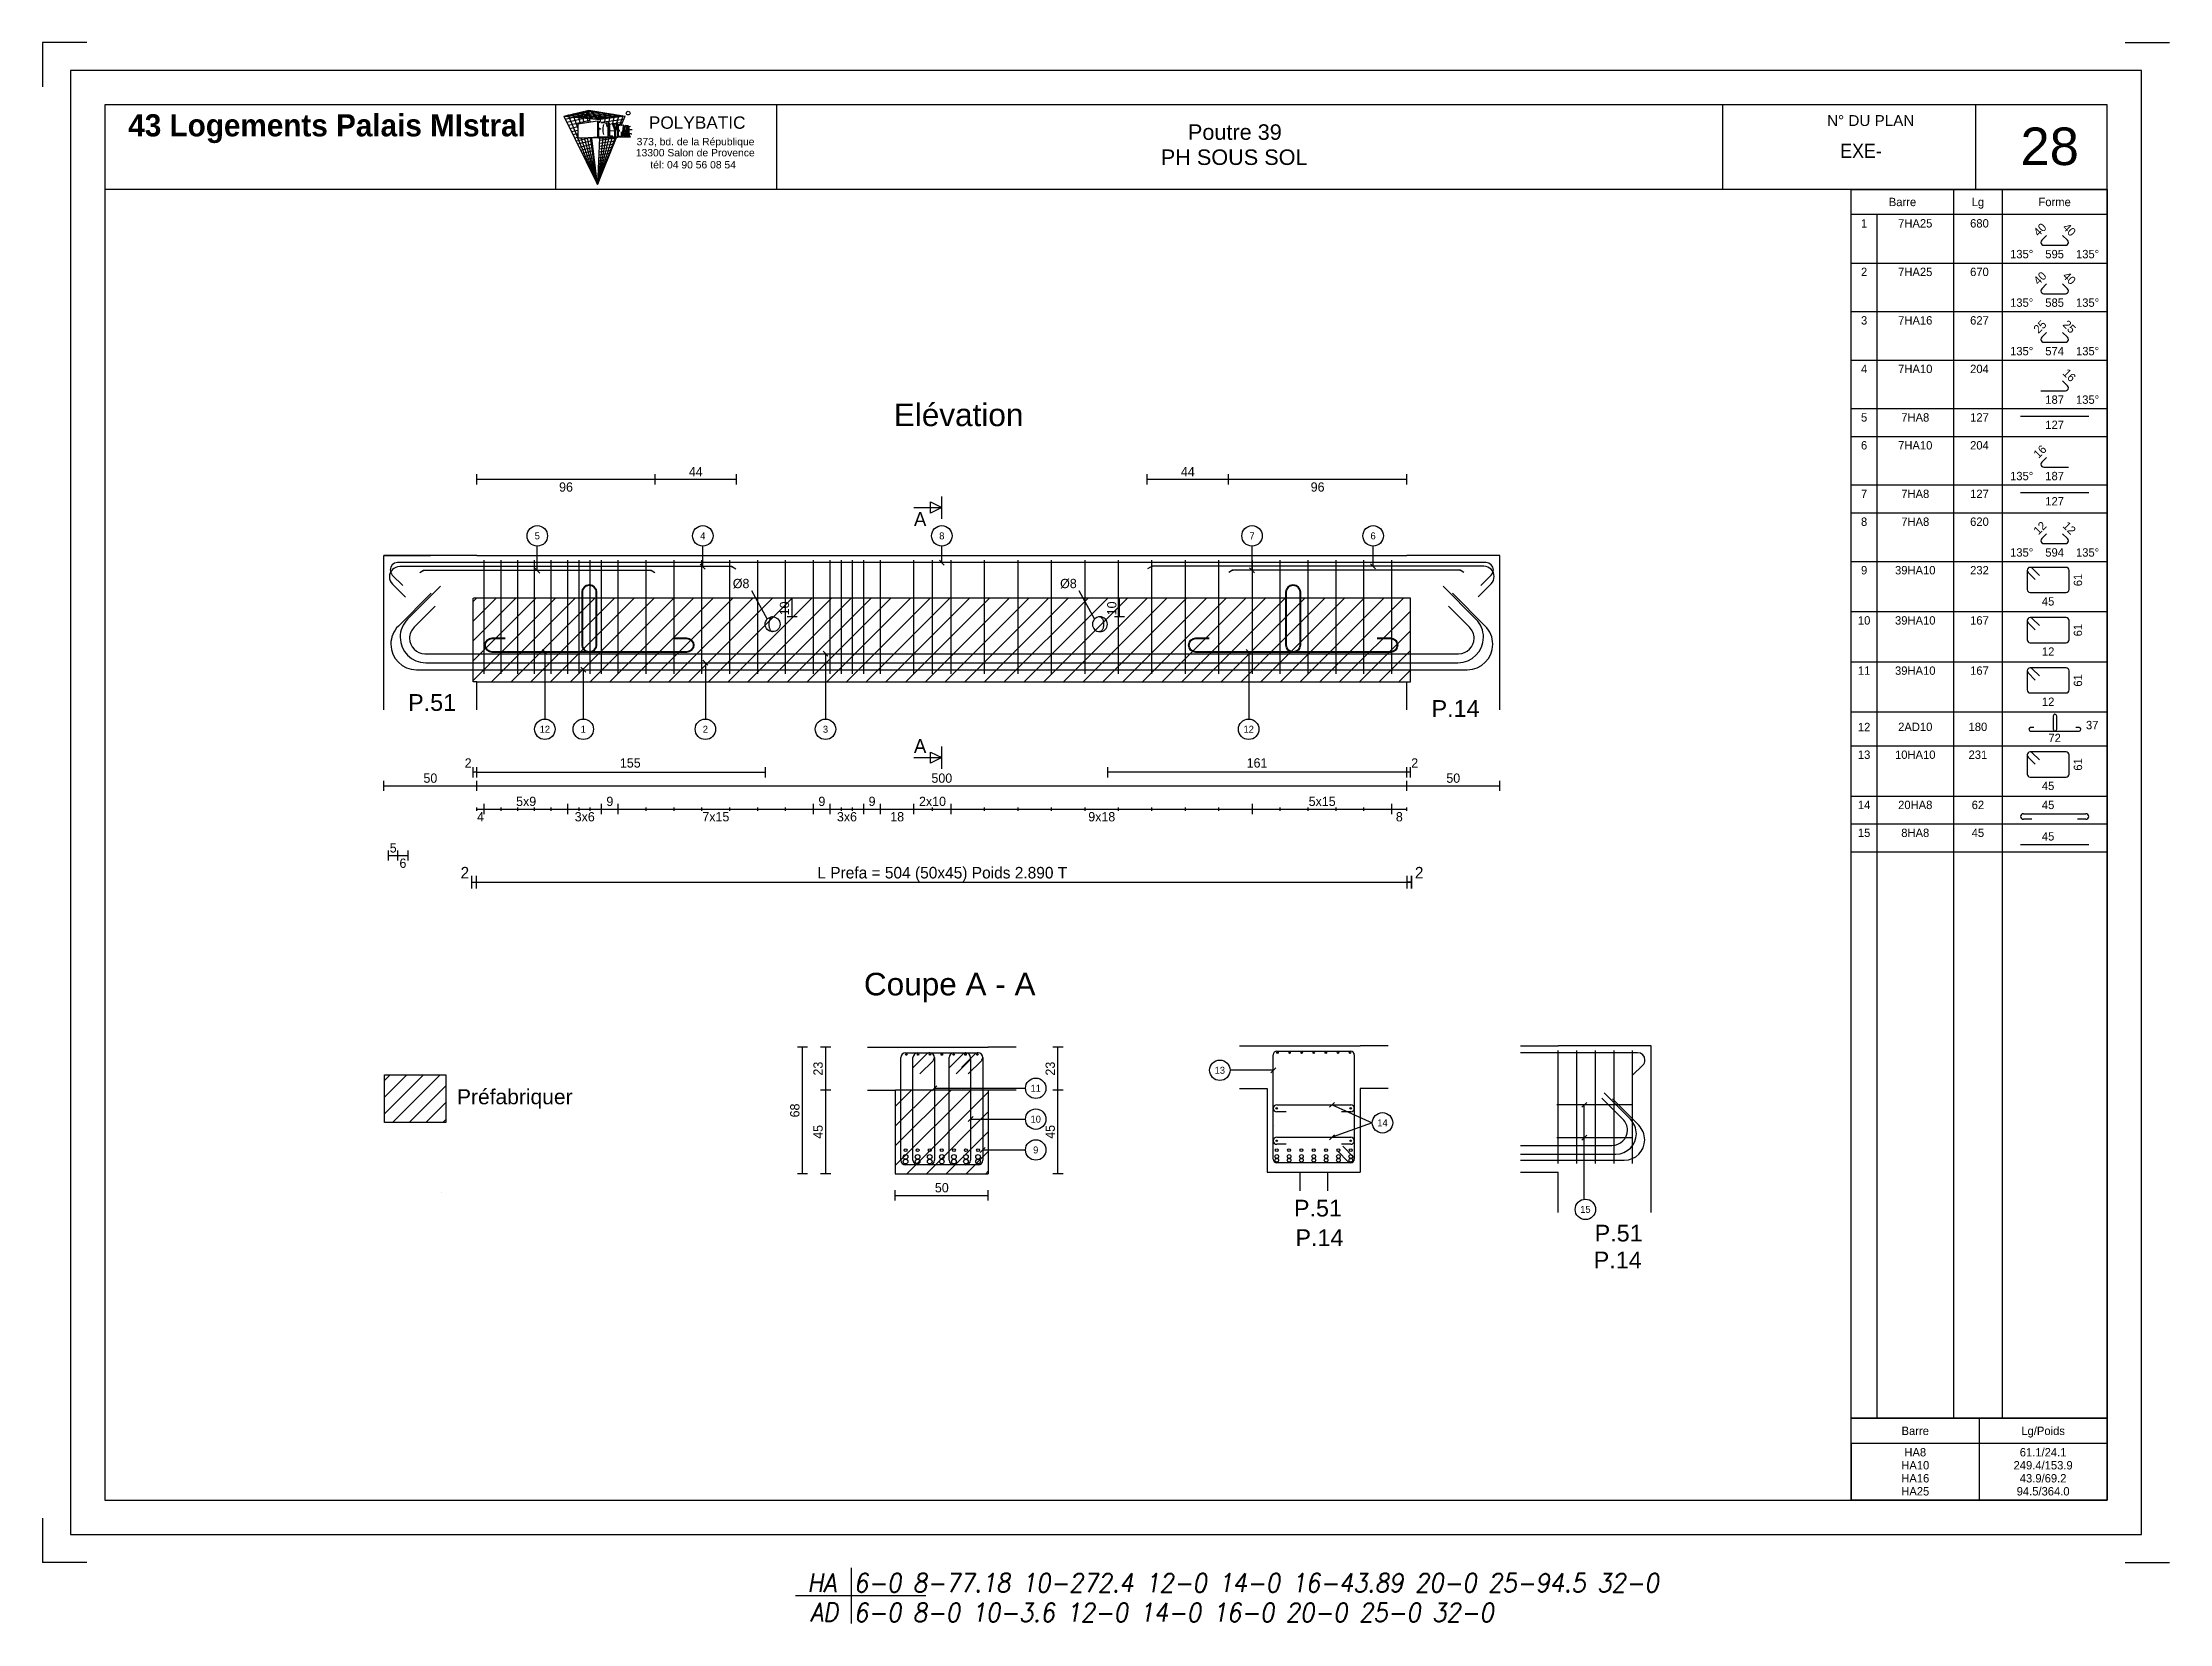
# Model space of a CAD drawing. Extents: x -12912 to 27386, y 1818 to 8189.
# Drawn here: x 19297 to 20441, y 3135 to 3986 of the extents above; entities that cross this region are included whole.
import ezdxf
from ezdxf.enums import TextEntityAlignment as Align

# ---------------------------------------------------------------- set-up
doc = ezdxf.new("R2010")
doc.units = 0
doc.header["$MEASUREMENT"] = 0
doc.linetypes.add('CONTINUE', pattern=[0])
doc.linetypes.add('MEDIUM_DASH', pattern=[0.5, 0.35, -0.15])
doc.layers.get('0').update_dxf_attribs({"linetype": 'CONTINUOUS'})
for name, color, linetype in [('1', 7, 'CONTINUOUS'), ('104', 7, 'CONTINUOUS'), ('173', 7, 'CONTINUOUS'), ('5', 7, 'CONTINUOUS'), ('6', 7, 'CONTINUOUS'), ('7', 7, 'CONTINUOUS'), ('GO-CARTOUCHE', 7, 'CONTINUOUS'), ('GO-TEXTE', 9, 'CONTINUOUS'), ('PYC-HACHURE', 7, 'CONTINUOUS'), ('RDC COFFRAGE', 7, 'CONTINUOUS'), ('STR_TXT', 102, 'CONTINUOUS')]:
    doc.layers.add(name, color=color, linetype=linetype)
doc.layers.add('PYC- HACHURES', color=7, linetype='CONTINUOUS', lineweight=18)
doc.styles.add('ARIAL', font='ARIAL.TTF')
doc.styles.add('Tableau', font='romans.shx', dxfattribs={"width": 0.9, "oblique": 10})
doc.styles.add('TEXTEBA', font='ARIAL.TTF')
pattern_1 = [(45, (-4203.5806, -0.885), (-5.3033009, 5.3033009), [])]

msp = doc.modelspace()

# ---------------------------------------------------------------- texts
at = {"style": 'ARIAL'}
for s, height, p in [('Elévation', 12.1293, (19789.66, 3785.262)), ('Coupe A - A', 12.12935, (19784.895, 3479.091)), ('Préfabriquer', 8.08623, (19551.027, 3418.508))]:
    msp.add_text(s, height=height, dxfattribs=at).set_placement(p, align=Align.MIDDLE_CENTER)
for s, p in [('P.51', (19493.662, 3635.043)), ('P.14', (20043.964, 3631.807)), ('P.51', (19969.971, 3363.083)), ('P.14', (19970.769, 3347.204)), ('P.51', (20131.647, 3349.653)), ('P.14', (20131.16, 3335.199))]:
    msp.add_text(s, height=8.9847, dxfattribs=at).set_placement(p, align=Align.TOP_LEFT)
at = {"layer": '104', "color": 104}
msp.add_text('A', height=7.5, dxfattribs=at).set_placement((19765.633, 3732.936), align=Align.TOP_LEFT)
msp.add_text('A', height=7.5, dxfattribs=at).set_placement((19765.633, 3603.378))
at = {"layer": '173', "color": 173}
for s, p in [('Barre', (20297.175, 3899.748)), ('Lg', (20337.737, 3899.748)), ('Forme', (20378.987, 3899.748)), ('Barre', (20304.05, 3238.812)), ('Lg/Poids', (20372.8, 3238.812))]:
    msp.add_text(s, height=4.5, dxfattribs=at).set_placement(p, align=Align.MIDDLE_CENTER)
for s, p in [('1', (20276.55, 3890.498)), ('7HA25', (20304.05, 3890.498)), (' 680', (20337.737, 3890.498)), ('595', (20378.987, 3873.959)), ('2', (20276.55, 3864.406)), ('7HA25', (20304.05, 3864.406)), (' 670', (20337.737, 3864.406)), ('585', (20378.987, 3847.867)), ('3', (20276.55, 3838.314)), ('7HA16', (20304.05, 3838.314)), (' 627', (20337.737, 3838.314)), ('574', (20378.987, 3821.774)), ('4', (20276.55, 3812.221)), ('7HA10', (20304.05, 3812.221)), (' 204', (20337.737, 3812.221)), ('5', (20276.55, 3786.129)), ('7HA8', (20304.05, 3786.129)), (' 127', (20337.737, 3786.129)), ('187', (20378.987, 3795.682)), ('127', (20378.987, 3782.129)), ('6', (20276.55, 3771.129)), ('7HA10', (20304.05, 3771.129)), (' 204', (20337.737, 3771.129)), ('187', (20378.987, 3754.59)), ('7', (20276.55, 3745.037)), ('7HA8', (20304.05, 3745.037)), (' 127', (20337.737, 3745.037)), ('127', (20378.987, 3741.037)), ('8', (20276.55, 3730.037)), ('7HA8', (20304.05, 3730.037)), (' 620', (20337.737, 3730.037)), ('594', (20378.987, 3713.498)), ('9', (20276.55, 3703.945)), ('39HA10', (20304.05, 3703.945)), (' 232', (20337.737, 3703.945)), ('45', (20375.487, 3687.195)), ('10', (20276.55, 3676.945)), ('39HA10', (20304.05, 3676.945)), (' 167', (20337.737, 3676.945)), ('12', (20375.487, 3660.195)), ('11', (20276.55, 3649.945)), ('39HA10', (20304.05, 3649.945)), (' 167', (20337.737, 3649.945)), ('12', (20375.487, 3633.195)), ('12', (20276.55, 3619.606)), ('2AD10', (20304.05, 3619.715)), ('180', (20337.737, 3619.715)), ('37', (20399.195, 3620.652)), ('13', (20276.55, 3604.715)), ('10HA10', (20304.05, 3604.715)), ('231', (20337.737, 3604.715)), ('72', (20378.987, 3613.737)), ('45', (20375.487, 3587.965)), ('14', (20276.55, 3577.715)), ('20HA8', (20304.05, 3577.715)), ('62', (20337.737, 3577.715)), ('45', (20375.487, 3577.715)), ('15', (20276.55, 3562.715)), ('8HA8', (20304.05, 3562.715)), ('45', (20337.737, 3562.715)), ('45', (20375.487, 3560.801)), ('HA8', (20304.05, 3229.562)), ('61.1/24.1', (20372.8, 3229.562)), ('HA10', (20304.05, 3222.562)), ('HA16', (20304.05, 3215.562)), ('249.4/153.9', (20372.8, 3222.562)), ('43.9/69.2', (20372.8, 3215.562)), ('HA25', (20304.05, 3208.562)), ('94.5/364.0', (20372.8, 3208.562))]:
    msp.add_text(s, height=4.5, dxfattribs=at).set_placement(p, align=Align.TOP_CENTER)
for s, p in [('40', (20370.303, 3880.899)), ('40', (20370.303, 3854.807)), ('25', (20370.303, 3828.715)), ('16', (20370.303, 3761.53)), ('12', (20370.303, 3720.438))]:
    msp.add_text(s, height=4.5, rotation=45, dxfattribs=at).set_placement(p)
for s, p in [('40', (20387.671, 3880.899)), ('40', (20387.671, 3854.807)), ('25', (20387.671, 3828.715)), ('16', (20387.671, 3802.622)), ('12', (20387.671, 3720.438))]:
    msp.add_text(s, height=4.5, rotation=315, dxfattribs=at).set_placement(p, align=Align.RIGHT)
for p in [(20367.487, 3873.959), (20367.487, 3847.867), (20367.487, 3821.774), (20367.487, 3754.59), (20367.487, 3713.498)]:
    msp.add_text('135°', height=4.5, dxfattribs=at).set_placement(p, align=Align.TOP_RIGHT)
for p in [(20390.487, 3873.959), (20390.487, 3847.867), (20390.487, 3821.774), (20390.487, 3795.682), (20390.487, 3713.498)]:
    msp.add_text('135°', height=4.5, dxfattribs=at).set_placement(p, align=Align.TOP_LEFT)
for p in [(20389.262, 3696.445), (20389.262, 3669.445), (20389.262, 3642.445), (20389.262, 3597.215)]:
    msp.add_text('61', height=4.5, rotation=90, dxfattribs=at).set_placement(p, align=Align.TOP_CENTER)
at = {"layer": '5', "color": 5}
for s, p in [('44', (19648.355, 3752.206)), ('44', (19912.911, 3752.206)), ('50', (19505.633, 3587.372)), ('500', (19780.633, 3587.372)), ('50', (20055.633, 3587.372)), ('5x9', (19557.133, 3574.872)), ('9', (19602.133, 3574.872)), ('9', (19716.133, 3574.872)), ('9', (19743.133, 3574.872)), ('2x10', (19775.633, 3574.872)), ('5x15', (19985.133, 3574.872)), ('5', (19485.633, 3549.872)), ('50', (19780.633, 3367.082))]:
    msp.add_text(s, height=5, dxfattribs=at).set_placement(p, align=Align.CENTER)
for s, p in [('96', (19578.565, 3748.942)), ('96', (19982.701, 3748.942)), ('4', (19532.633, 3571.608)), ('3x6', (19588.633, 3571.608)), ('7x15', (19659.133, 3571.608)), ('3x6', (19729.633, 3571.608)), ('18', (19756.633, 3571.608)), ('9x18', (19866.633, 3571.608)), ('8', (20026.633, 3571.608)), ('6', (19490.883, 3546.608))]:
    msp.add_text(s, height=5, dxfattribs=at).set_placement(p, align=Align.TOP_CENTER)
for s, p in [('10', (19698.521, 3681.157)), ('10', (19874.521, 3681.157)), ('23', (19716.584, 3433.617)), ('23', (19841.417, 3433.617)), ('68', (19704.084, 3411.117)), ('45', (19716.584, 3399.617)), ('45', (19841.417, 3399.617))]:
    msp.add_text(s, height=5, rotation=90, dxfattribs=at).set_placement(p, align=Align.CENTER)
at = {"layer": '5', "color": 5, "char_height": 5}
for s, insert, attachment_point in [('Ø8', (19668.26, 3697.042), 1), ('Ø8', (19844.26, 3697.042), 1), ('2', (19525.957, 3598.023), 5), ('155', (19613.133, 3598.023), 5), ('\\A1;161', (19950.133, 3598.023), 5), ('2', (20034.893, 3598.023), 5)]:
    msp.add_mtext(s, dxfattribs=dict(at, insert=insert, attachment_point=attachment_point))
at = {"layer": '6', "color": 6}
for s, p in [('5', (19563.133, 3720.157)), ('4', (19652.105, 3720.157)), ('8', (19780.633, 3720.157)), ('7', (19947.441, 3720.157)), ('6', (20012.537, 3720.157)), ('12', (19567.19, 3616.157)), ('1', (19587.868, 3616.157)), ('2', (19653.505, 3616.157)), ('3', (19718.081, 3616.157)), ('12', (19945.637, 3616.157)), ('13', (19930.121, 3432.744)), ('11', (19831.133, 3423.042)), ('10', (19831.133, 3406.467)), ('14', (20017.594, 3404.481)), ('9', (19831.133, 3389.892)), ('15', (20126.692, 3357.905))]:
    msp.add_text(s, height=3.75, dxfattribs=at).set_placement(p, align=Align.MIDDLE_CENTER)
at = {"layer": 'GO-CARTOUCHE', "color": 9, "style": 'TEXTEBA'}
for s, p in [('373, bd. de la République', (19616.553, 3930.22)), ('13300 Salon de Provence', (19616.088, 3924.262)), ('tél: 04 90 56 08 54', (19623.916, 3917.789))]:
    msp.add_text(s, height=3.97727, dxfattribs=at).set_placement(p)
at = {"layer": 'GO-CARTOUCHE', "color": 2, "style": 'TEXTEBA'}
msp.add_text('28', height=20.1986, dxfattribs=at).set_placement((20360.65, 3919.597))
at = {"layer": 'GO-CARTOUCHE', "color": 2, "style": 'TEXTEBA', "width": 0.9}
msp.add_text('EXE-', height=7.6364, dxfattribs=at).set_placement((20274.874, 3923.43), align=Align.CENTER)
at = {"layer": 'GO-CARTOUCHE', "insert": (19450.056, 3939.153), "char_height": 11.93182, "attachment_point": 5}
msp.add_mtext('{\\Fbold|c0;43 Logements Palais MIstral}', dxfattribs=at)
at = {"layer": 'GO-TEXTE', "color": 3, "style": 'TEXTEBA'}
msp.add_text('POLYBATIC', height=6.6288, dxfattribs=at).set_placement((19649.098, 3942.44), align=Align.MIDDLE)
at = {"layer": 'GO-TEXTE', "style": 'TEXTEBA'}
msp.add_text('N° DU PLAN', height=5.8564, dxfattribs=at).set_placement((20280.098, 3940.602), align=Align.CENTER)
at = {"layer": 'GO-TEXTE', "color": 2, "style": 'TEXTEBA'}
for s, height, p in [('Poutre 39', 8.3314, (19912.972, 3933.171)), ('PH SOUS SOL', 8.33139, (19898.381, 3919.658))]:
    msp.add_text(s, height=height, dxfattribs=at).set_placement(p)
at = {"layer": 'PYC-HACHURE'}
for s, height, p in [('2', 6.222, (19524.179, 3535.901)), ('L Prefa = 504 (50x45) Poids 2.890 T', 6.22222, (19780.891, 3535.901)), ('2', 6.222, (20037.301, 3535.901))]:
    msp.add_text(s, height=height, dxfattribs=at).set_placement(p, align=Align.CENTER)

# ---------------------------------------------------------------- blocks, each defined once
blk = doc.blocks.new('A$C20507BFC')
at = {"layer": 'RDC COFFRAGE', "color": 5, "linetype": 'CONTINUE', "lineweight": 40, "ltscale": 0.01}
for points in [[(56, 36.1), (56, 36.1)], [(52.3, 32.3), (52.3, 3.7)], [(59.7, 3.7), (59.7, 32.3)], [(0, 3.7), (0, 3.7)], [(10.8, 7.5), (3.7, 7.5)], [(108.3, 7.5), (101.2, 7.5)], [(112, 3.7), (112, 3.7)], [(3.7, 0), (56, 0)], [(56, 0), (108.3, 0)]]:
    blk.add_lwpolyline(points, dxfattribs=at)
for centre, start, end in [((56, 32.3), 90, 180), ((56, 32.3), 0, 90), ((3.7, 3.7), 90, 180), ((3.7, 3.7), 180, 270), ((56, 3.7), 180, 270), ((56, 3.7), 270, 0), ((108.3, 3.7), 0, 90), ((108.3, 3.7), 270, 0)]:
    blk.add_arc(centre, 3.75, start, end, dxfattribs=at)
blk = doc.blocks.new('A$C2346579C')
at = {"layer": '173', "color": 173}
for points in [[(0, 1.9), (0, 1.9)], [(1.9, 3.8), (41.7, 3.8)], [(43.6, 1.9), (43.6, 1.9)], [(6.9, 0), (1.9, 0)], [(41.7, 0), (36.7, 0)]]:
    blk.add_lwpolyline(points, dxfattribs=at)
for centre, start, end in [((1.9, 1.9), 90, 180), ((1.9, 1.9), 180, 270), ((41.7, 1.9), 0, 90), ((41.7, 1.9), 270, 0)]:
    blk.add_arc(centre, 1.9, start, end, dxfattribs=at)
blk = doc.blocks.new('A$C5E66155F')
at = {"layer": '7', "color": 7}
for points in [[(2.1, 5.2), (2, 4.8)], [(2, 4.8), (2, 4.4)], [(2, 4.4), (2, 4)], [(2, 4), (2, 3.6)], [(2, 3.6), (2, 3.2)], [(2, 3.2), (2.1, 2.8)], [(2.2, 5.5), (2.1, 5.2)], [(2.1, 2.8), (2.2, 2.5)], [(2.3, 6.2), (2.2, 5.9)], [(2.2, 5.9), (2.2, 5.5)], [(2.2, 2.5), (2.2, 2.1)], [(2.2, 2.1), (2.3, 1.8)], [(2.5, 6.5), (2.3, 6.2)], [(2.3, 1.8), (2.5, 1.5)], [(2.6, 6.8), (2.5, 6.5)], [(2.5, 1.5), (2.6, 1.2)], [(2.7, 7.1), (2.6, 6.8)], [(2.6, 1.2), (2.7, 0.9)], [(2.9, 7.3), (2.7, 7.1)], [(2.7, 0.9), (2.9, 0.7)], [(3.1, 7.5), (2.9, 7.3)], [(2.9, 0.7), (3.1, 0.5)], [(3.2, 7.7), (3.1, 7.5)], [(3.1, 0.5), (3.2, 0.3)], [(3.4, 7.8), (3.2, 7.7)], [(3.2, 0.3), (3.4, 0.2)], [(3.6, 7.9), (3.4, 7.8)], [(3.4, 0.2), (3.6, 0.1)], [(3.8, 8), (3.6, 7.9)], [(3.6, 0.1), (3.8, 0)], [(4, 8), (3.8, 8)], [(3.8, 0), (4, 0)]]:
    blk.add_lwpolyline(points, dxfattribs=at)
blk.add_circle((4, 4), 4, dxfattribs=at)
blk = doc.blocks.new('Smallsp')
at = {"layer": 'STR_TXT', "linetype": 'Continuous'}
for points in [[(0, 15), (0, -15)], [(-30, 0), (40, 0)]]:
    blk.add_lwpolyline(points, dxfattribs=at)
at = {"layer": 'STR_TXT', "linetype": 'Continuous', "style": 'Tableau', "oblique": 10, "width": 0.9}
for s, p in [('HA', (-23.6, 1.9)), ('AD', (-22.2, -13.9))]:
    blk.add_text(s, height=10, dxfattribs=at).set_placement(p)
for tag, p in [('SPAD', (1.4, 1.9)), ('SPHA', (1.4, -14.1))]:
    blk.add_attdef(tag, p, '', height=10, dxfattribs=at)

# ---------------------------------------------------------------- hatches: boundary and pattern name
at = {"layer": 'PYC- HACHURES', "lineweight": 15}
h = msp.add_hatch(dxfattribs=at)
h.set_pattern_fill('ANSI31', color=104, scale=60, style=0)
h.set_pattern_definition(pattern_1)
h.paths.add_polyline_path([(20032.633, 3686.657), (19528.633, 3686.657), (19528.633, 3641.657), (19530.633, 3641.657), (20030.633, 3641.657), (20032.633, 3641.657)])
h = msp.add_hatch(dxfattribs=at)
h.set_pattern_fill('ANSI31', color=104, scale=2, style=0)
h.set_pattern_definition([(45, (19686.3046, 4862.9166), (-4.490128, 4.490128), [])])
h.paths.add_polyline_path([(19513.911, 3430.343), (19480.99, 3430.343), (19480.99, 3404.692), (19513.911, 3404.692)])
h = msp.add_hatch(dxfattribs=at)
h.set_pattern_fill('ANSI31', color=104, scale=60, style=0)
h.set_pattern_definition(pattern_1)
h.paths.add_polyline_path([(19805.633, 3422.117), (19755.633, 3422.117), (19755.633, 3377.117), (19805.633, 3377.117)])

# ---------------------------------------------------------------- linework, layer by layer
for p, q in [((19297.097, 3985.504), (19297.097, 3961.697)), ((19320.904, 3985.504), (19297.097, 3985.504)), ((19297.097, 3985.504), (19297.097, 3961.697)), ((19320.904, 3985.504), (19297.097, 3985.504)), ((19320.904, 3985.504), (19297.097, 3985.504)), ((20416.926, 3985.504), (20440.733, 3985.504)), ((20416.926, 3985.504), (20440.733, 3985.504)), ((20416.926, 3985.504), (20440.733, 3985.504)), ((19297.097, 3191.811), (19297.097, 3168.004)), ((19297.097, 3191.811), (19297.097, 3168.004)), ((19320.904, 3168.004), (19297.097, 3168.004)), ((20416.926, 3168.004), (20440.733, 3168.004))]:
    msp.add_line(p, q)
at = {"color": 7, "linetype": 'Continuous'}
for p, q in [((19973.14, 3377.879), (19973.14, 3367.907)), ((19988.102, 3377.879), (19988.102, 3367.907))]:
    msp.add_line(p, q, dxfattribs=at)
at = {"layer": '1', "color": 1}
for points in [[(19506.088, 3689.307), (19488.41, 3671.63)], [(19511.088, 3693.057), (19493.41, 3675.38)], [(20067.856, 3675.38), (20050.178, 3693.057)], [(20072.856, 3671.63), (20055.178, 3689.307)], [(19508.178, 3682.29), (19496.864, 3670.976)], [(20064.402, 3670.976), (20053.088, 3682.29)], [(19484.383, 3661.907), (19484.383, 3661.907)], [(19489.383, 3665.657), (19489.383, 3665.657)], [(19494.433, 3665.107), (19494.433, 3665.107)], [(20066.833, 3665.107), (20066.833, 3665.107)], [(20071.883, 3665.657), (20071.883, 3665.657)], [(20076.883, 3661.907), (20076.883, 3661.907)], [(19502.733, 3656.807), (20058.533, 3656.807)], [(19503.133, 3651.907), (20058.133, 3651.907)], [(19498.133, 3648.157), (20063.133, 3648.157)], [(20150.86, 3406.407), (20136.718, 3420.549)], [(20146.851, 3406.448), (20135.537, 3417.762)], [(20155.36, 3403.157), (20141.218, 3417.299)], [(20149.282, 3400.579), (20149.282, 3400.579)], [(20154.082, 3398.629), (20154.082, 3398.629)], [(20091.723, 3392.279), (20140.982, 3392.279)], [(20091.723, 3387.629), (20143.082, 3387.629)], [(20158.582, 3395.379), (20158.582, 3395.379)], [(20091.723, 3384.379), (20147.582, 3384.379)]]:
    msp.add_lwpolyline(points, dxfattribs=at)
for centre, radius in [((19761.133, 3386.117), 1.25), ((19761.133, 3389.767), 0.8), ((19767.633, 3386.117), 1.25), ((19767.633, 3389.767), 0.8), ((19774.133, 3386.117), 1.25), ((19774.133, 3389.767), 0.8), ((19780.633, 3386.117), 1.25), ((19780.633, 3389.767), 0.8), ((19787.133, 3386.117), 1.25), ((19787.133, 3389.767), 0.8), ((19793.633, 3386.117), 1.25), ((19793.633, 3389.767), 0.8), ((19800.133, 3386.117), 1.25), ((19800.133, 3389.767), 0.8), ((19960.721, 3386.379), 1), ((19960.721, 3384.379), 1), ((19960.721, 3389.779), 0.8), ((19967.355, 3386.379), 1), ((19967.355, 3384.379), 1), ((19967.355, 3389.779), 0.8), ((19973.988, 3386.379), 1), ((19973.988, 3384.379), 1), ((19973.988, 3389.779), 0.8), ((19980.621, 3386.379), 1), ((19980.621, 3384.379), 1), ((19980.621, 3389.779), 0.8), ((19987.255, 3386.379), 1), ((19987.255, 3384.379), 1), ((19987.255, 3389.779), 0.8), ((19993.888, 3386.379), 1), ((19993.888, 3384.379), 1), ((19993.888, 3389.779), 0.8), ((20000.521, 3386.379), 1), ((20000.521, 3384.379), 1), ((20000.521, 3389.779), 0.8), ((19761.133, 3383.617), 1.25), ((19767.633, 3383.617), 1.25), ((19774.133, 3383.617), 1.25), ((19780.633, 3383.617), 1.25), ((19787.133, 3383.617), 1.25), ((19793.633, 3383.617), 1.25), ((19800.133, 3383.617), 1.25)]:
    msp.add_circle(centre, radius, dxfattribs=at)
for centre, radius, start, end in [((19498.133, 3661.907), 13.75, 135, 180), ((19503.133, 3665.657), 13.75, 135, 180), ((20058.133, 3665.657), 13.75, 0, 45), ((20063.133, 3661.907), 13.75, 0, 45), ((19498.133, 3661.907), 13.75, 180, 270), ((19503.133, 3665.657), 13.75, 180, 270), ((19502.733, 3665.107), 8.3, 135, 180), ((19502.733, 3665.107), 8.3, 180, 270), ((20058.133, 3665.657), 13.75, 270, 0), ((20058.533, 3665.107), 8.3, 270, 0), ((20063.133, 3661.907), 13.75, 270, 0), ((20058.533, 3665.107), 8.3, 0, 45), ((20140.982, 3400.579), 8.3, 270, 0), ((20143.082, 3398.629), 11, 270, 0), ((20140.982, 3400.579), 8.3, 0, 45), ((20143.082, 3398.629), 11, 0, 45), ((20147.582, 3395.379), 11, 0, 45), ((20147.582, 3395.379), 11, 270, 0)]:
    msp.add_arc(centre, radius, start, end, dxfattribs=at)
at = {"layer": '104', "color": 104}
for points in [[(19780.633, 3729.407), (19780.633, 3741.407)], [(19765.633, 3735.407), (19780.633, 3735.407)], [(19780.633, 3594.907), (19780.633, 3606.907)], [(19765.633, 3600.907), (19780.633, 3600.907)]]:
    msp.add_lwpolyline(points, dxfattribs=at)
for points in [[(19780.633, 3735.407), (19774.633, 3732.407), (19774.633, 3738.407), (19780.633, 3735.407)], [(19780.633, 3600.907), (19774.633, 3597.907), (19774.633, 3603.907), (19780.633, 3600.907)]]:
    msp.add_lwpolyline(points, close=True, dxfattribs=at)
at = {"layer": '173', "color": 173}
for p, q in [((20151.527, 3414.168), (20111.307, 3414.168)), ((20151.527, 3396.478), (20111.307, 3396.478))]:
    msp.add_line(p, q, dxfattribs=at)
for points in [[(20269.675, 3906.498), (20407.175, 3906.498), (20407.175, 3245.562), (20269.675, 3245.562), (20269.675, 3906.498)], [(20269.675, 3245.562), (20407.175, 3245.562), (20407.175, 3201.562), (20269.675, 3201.562), (20269.675, 3245.562)]]:
    msp.add_lwpolyline(points, close=True, dxfattribs=at)
for points in [[(20324.675, 3906.498), (20324.675, 3245.562)], [(20350.8, 3906.498), (20350.8, 3245.562)], [(20407.175, 3892.998), (20269.675, 3892.998)], [(20283.425, 3892.998), (20283.425, 3245.562)], [(20371.612, 3878.025), (20371.612, 3878.025)], [(20374.678, 3881.739), (20372.071, 3879.132)], [(20385.904, 3879.132), (20383.296, 3881.739)], [(20386.362, 3878.025), (20386.362, 3878.025)], [(20269.675, 3866.906), (20407.175, 3866.906)], [(20373.178, 3876.459), (20384.797, 3876.459)], [(20374.678, 3855.647), (20372.071, 3853.039)], [(20385.904, 3853.039), (20383.296, 3855.647)], [(20371.612, 3851.932), (20371.612, 3851.932)], [(20373.178, 3850.367), (20384.797, 3850.367)], [(20386.362, 3851.932), (20386.362, 3851.932)], [(20269.675, 3840.814), (20407.175, 3840.814)], [(20371.612, 3825.84), (20371.612, 3825.84)], [(20374.678, 3829.554), (20372.071, 3826.947)], [(20373.178, 3824.274), (20384.797, 3824.274)], [(20385.904, 3826.947), (20383.296, 3829.554)], [(20386.362, 3825.84), (20386.362, 3825.84)], [(20269.675, 3814.721), (20407.175, 3814.721)], [(20371.612, 3798.182), (20384.797, 3798.182)], [(20385.904, 3800.855), (20383.296, 3803.462)], [(20386.362, 3799.748), (20386.362, 3799.748)], [(20269.675, 3788.629), (20407.175, 3788.629)], [(20360.665, 3784.629), (20397.309, 3784.629)], [(20269.675, 3773.629), (20407.175, 3773.629)], [(20371.612, 3758.655), (20371.612, 3758.655)], [(20374.678, 3762.37), (20372.071, 3759.762)], [(20373.178, 3757.09), (20386.362, 3757.09)], [(20269.675, 3747.537), (20407.175, 3747.537)], [(20360.665, 3743.537), (20397.309, 3743.537)], [(20269.675, 3732.537), (20407.175, 3732.537)], [(20371.612, 3717.563), (20371.612, 3717.563)], [(20374.678, 3721.278), (20372.071, 3718.67)], [(20385.904, 3718.67), (20383.296, 3721.278)], [(20386.362, 3717.563), (20386.362, 3717.563)], [(20073.333, 3705.757), (19487.933, 3705.757)], [(19534.633, 3645.907), (19534.633, 3707.157)], [(19543.633, 3645.907), (19543.633, 3707.157)], [(19552.633, 3645.907), (19552.633, 3707.157)], [(19561.633, 3645.907), (19561.633, 3707.157)], [(19570.633, 3645.907), (19570.633, 3707.157)], [(19579.633, 3645.907), (19579.633, 3707.157)], [(19585.633, 3645.907), (19585.633, 3707.157)], [(19591.633, 3645.907), (19591.633, 3707.157)], [(19597.633, 3645.907), (19597.633, 3707.157)], [(19606.633, 3645.907), (19606.633, 3707.157)], [(19621.633, 3645.907), (19621.633, 3707.157)], [(19636.633, 3645.907), (19636.633, 3707.157)], [(19651.633, 3645.907), (19651.633, 3707.157)], [(19666.633, 3645.907), (19666.633, 3707.157)], [(19681.633, 3645.907), (19681.633, 3707.157)], [(19696.633, 3645.907), (19696.633, 3707.157)], [(19711.633, 3645.907), (19711.633, 3707.157)], [(19720.633, 3645.907), (19720.633, 3707.157)], [(19726.633, 3645.907), (19726.633, 3707.157)], [(19732.633, 3645.907), (19732.633, 3707.157)], [(19738.633, 3645.907), (19738.633, 3707.157)], [(19747.633, 3645.907), (19747.633, 3707.157)], [(19765.633, 3645.907), (19765.633, 3707.157)], [(19775.633, 3645.907), (19775.633, 3707.157)], [(19785.633, 3645.907), (19785.633, 3707.157)], [(19803.633, 3645.907), (19803.633, 3707.157)], [(19821.633, 3645.907), (19821.633, 3707.157)], [(19839.633, 3645.907), (19839.633, 3707.157)], [(19857.633, 3645.907), (19857.633, 3707.157)], [(19875.633, 3645.907), (19875.633, 3707.157)], [(19893.633, 3645.907), (19893.633, 3707.157)], [(19911.633, 3645.907), (19911.633, 3707.157)], [(19929.633, 3645.907), (19929.633, 3707.157)], [(19947.633, 3645.907), (19947.633, 3707.157)], [(19962.633, 3645.907), (19962.633, 3707.157)], [(19977.633, 3645.907), (19977.633, 3707.157)], [(19992.633, 3645.907), (19992.633, 3707.157)], [(20007.633, 3645.907), (20007.633, 3707.157)], [(20022.633, 3645.907), (20022.633, 3707.157)], [(20269.675, 3706.445), (20407.175, 3706.445)], [(20373.178, 3715.998), (20384.797, 3715.998)], [(19484.033, 3701.857), (19484.033, 3701.857)], [(19485.175, 3699.099), (19490.832, 3693.442)], [(20070.434, 3693.442), (20076.091, 3699.099)], [(20077.233, 3701.857), (20077.233, 3701.857)], [(20364.212, 3701.575), (20364.212, 3691.315)], [(20364.212, 3701.575), (20364.212, 3701.575)], [(20364.687, 3700.429), (20368.505, 3696.611)], [(20365.832, 3703.195), (20365.832, 3703.195)], [(20385.142, 3703.195), (20365.832, 3703.195)], [(20370.796, 3698.902), (20366.978, 3702.72)], [(20386.762, 3691.315), (20386.762, 3701.575)], [(20365.832, 3689.695), (20385.142, 3689.695)], [(20269.675, 3679.445), (20407.175, 3679.445)], [(20364.212, 3674.575), (20364.212, 3664.315)], [(20364.212, 3674.575), (20364.212, 3674.575)], [(20364.687, 3673.429), (20368.505, 3669.611)], [(20365.832, 3676.195), (20365.832, 3676.195)], [(20385.142, 3676.195), (20365.832, 3676.195)], [(20370.796, 3671.902), (20366.978, 3675.72)], [(20386.762, 3664.315), (20386.762, 3674.575)], [(20365.832, 3662.695), (20385.142, 3662.695)], [(20269.675, 3652.445), (20407.175, 3652.445)], [(20365.832, 3649.195), (20365.832, 3649.195)], [(20385.142, 3649.195), (20365.832, 3649.195)], [(20370.796, 3644.902), (20366.978, 3648.72)], [(20364.212, 3647.575), (20364.212, 3637.315)], [(20364.212, 3647.575), (20364.212, 3647.575)], [(20364.687, 3646.429), (20368.505, 3642.611)], [(20386.762, 3637.315), (20386.762, 3647.575)], [(20269.675, 3625.445), (20407.175, 3625.445)], [(20269.675, 3625.445), (20407.175, 3625.445)], [(20269.675, 3625.445), (20407.175, 3625.445)], [(20269.675, 3625.445), (20407.175, 3625.445)], [(20269.675, 3625.445), (20407.175, 3625.445)], [(20269.675, 3625.445), (20407.175, 3625.445)], [(20365.832, 3635.695), (20385.142, 3635.695)], [(20365.164, 3616.133), (20365.164, 3616.133)], [(20367.873, 3617.07), (20366.1, 3617.07)], [(20366.1, 3615.196), (20379.164, 3615.196)], [(20378.227, 3623.272), (20378.227, 3616.133)], [(20379.164, 3615.196), (20392.227, 3615.196)], [(20380.1, 3616.133), (20380.1, 3623.272)], [(20392.227, 3617.07), (20390.455, 3617.07)], [(20393.164, 3616.133), (20393.164, 3616.133)], [(20269.675, 3607.215), (20407.175, 3607.215)], [(20269.675, 3607.215), (20407.175, 3607.215)], [(20269.675, 3607.215), (20407.175, 3607.215)], [(20365.832, 3603.965), (20365.832, 3603.965)], [(20385.142, 3603.965), (20365.832, 3603.965)], [(20370.796, 3599.672), (20366.978, 3603.49)], [(20364.212, 3602.345), (20364.212, 3592.085)], [(20364.212, 3602.345), (20364.212, 3602.345)], [(20364.687, 3601.199), (20368.505, 3597.381)], [(20386.762, 3592.085), (20386.762, 3602.345)], [(20269.675, 3580.215), (20407.175, 3580.215)], [(20269.675, 3580.215), (20407.175, 3580.215)], [(20269.675, 3580.215), (20407.175, 3580.215)], [(20269.675, 3580.215), (20407.175, 3580.215)], [(20269.675, 3580.215), (20407.175, 3580.215)], [(20269.675, 3580.215), (20407.175, 3580.215)], [(20269.675, 3580.215), (20407.175, 3580.215)], [(20269.675, 3580.215), (20407.175, 3580.215)], [(20269.675, 3580.215), (20407.175, 3580.215)], [(20269.675, 3580.215), (20407.175, 3580.215)], [(20365.832, 3590.465), (20385.142, 3590.465)], [(20360.665, 3569.215), (20360.665, 3569.215)], [(20362.165, 3570.715), (20395.809, 3570.715)], [(20397.309, 3569.215), (20397.309, 3569.215)], [(20269.675, 3565.215), (20407.175, 3565.215)], [(20366.665, 3567.715), (20362.165, 3567.715)], [(20395.809, 3567.715), (20391.309, 3567.715)], [(20269.675, 3550.215), (20407.175, 3550.215)], [(20269.675, 3550.215), (20407.175, 3550.215)], [(20360.665, 3554.215), (20397.309, 3554.215)], [(19960.721, 3442.979), (20000.521, 3442.979)], [(19967.355, 3442.979), (19967.355, 3442.979)], [(19973.988, 3442.979), (19973.988, 3442.979)], [(19980.621, 3442.979), (19980.621, 3442.979)], [(19987.255, 3442.979), (19987.255, 3442.979)], [(19993.888, 3442.979), (19993.888, 3442.979)], [(20000.521, 3442.979), (20000.521, 3442.979)], [(20112.082, 3382.579), (20112.082, 3443.379)], [(20122.082, 3382.579), (20122.082, 3443.379)], [(20132.082, 3382.579), (20132.082, 3443.379)], [(20142.082, 3382.579), (20142.082, 3443.379)], [(20152.082, 3382.579), (20152.082, 3443.379)], [(19758.633, 3384.367), (19758.633, 3439.617)], [(19761.133, 3442.117), (19800.133, 3442.117)], [(19765.133, 3384.367), (19765.133, 3439.617)], [(19765.294, 3434.313), (19772.365, 3441.384)], [(19767.633, 3442.117), (19774.133, 3442.117)], [(19775.901, 3437.849), (19768.83, 3430.778)], [(19774.133, 3442.117), (19774.133, 3442.117)], [(19776.633, 3439.617), (19776.633, 3384.367)], [(19776.633, 3439.617), (19776.633, 3439.617)], [(19784.633, 3384.367), (19784.633, 3439.617)], [(19784.794, 3434.313), (19791.865, 3441.384)], [(19787.133, 3442.117), (19793.633, 3442.117)], [(19795.401, 3437.849), (19788.33, 3430.778)], [(19791.294, 3434.313), (19798.365, 3441.384)], [(19793.633, 3442.117), (19793.633, 3442.117)], [(19801.901, 3437.849), (19794.83, 3430.778)], [(19796.133, 3439.617), (19796.133, 3384.367)], [(19796.133, 3439.617), (19796.133, 3439.617)], [(19800.133, 3442.117), (19800.133, 3442.117)], [(19802.633, 3439.617), (19802.633, 3384.367)], [(19802.633, 3439.617), (19802.633, 3439.617)], [(19958.821, 3384.879), (19958.821, 3441.079)], [(20002.421, 3441.079), (20002.421, 3384.879)], [(20002.421, 3441.079), (20002.421, 3441.079)], [(20154.782, 3442.179), (20091.723, 3442.179)], [(20151.883, 3429.865), (20157.54, 3435.521)], [(20158.682, 3438.279), (20158.682, 3438.279)], [(19959.495, 3403.19), (19959.495, 3403.19)], [(19993.521, 3389.192), (19999.178, 3383.536)], [(20001.865, 3386.223), (19996.208, 3391.879)], [(19800.133, 3381.867), (19761.133, 3381.867)], [(19774.133, 3381.867), (19767.633, 3381.867)], [(19793.633, 3381.867), (19787.133, 3381.867)], [(20000.521, 3382.979), (19960.721, 3382.979)], [(19967.355, 3382.979), (19967.355, 3382.979)], [(19973.988, 3382.979), (19973.988, 3382.979)], [(19980.621, 3382.979), (19980.621, 3382.979)], [(19987.255, 3382.979), (19987.255, 3382.979)], [(19993.888, 3382.979), (19993.888, 3382.979)], [(20338.425, 3245.562), (20338.425, 3201.562)], [(20407.175, 3232.062), (20269.675, 3232.062)], [(20269.675, 3232.062), (20269.675, 3201.562)]]:
    msp.add_lwpolyline(points, dxfattribs=at)
for centre in [(19961.121, 3442.179), (19967.621, 3442.179), (19974.121, 3442.179), (19980.621, 3442.179), (19987.121, 3442.179), (19993.621, 3442.179), (20000.121, 3442.179), (19761.533, 3441.217), (19767.899, 3441.217), (19774.266, 3441.217), (19780.633, 3441.217), (19786.999, 3441.217), (19793.366, 3441.217), (19799.733, 3441.217), (19960.721, 3412.253), (20000.511, 3412.253), (19960.721, 3394.815), (20000.511, 3394.815)]:
    msp.add_circle(centre, 0.4, dxfattribs=at)
for centre, radius, start, end in [((20373.178, 3878.025), 1.566, 135, 180), ((20373.178, 3878.025), 1.566, 180, 270), ((20384.797, 3878.025), 1.566, 270, 0), ((20384.797, 3878.025), 1.566, 0, 45), ((20373.178, 3851.932), 1.566, 135, 180), ((20373.178, 3851.932), 1.566, 180, 270), ((20384.797, 3851.932), 1.566, 270, 0), ((20384.797, 3851.932), 1.566, 0, 45), ((20373.178, 3825.84), 1.566, 135, 180), ((20373.178, 3825.84), 1.566, 180, 270), ((20384.797, 3825.84), 1.566, 270, 0), ((20384.797, 3825.84), 1.566, 0, 45), ((20384.797, 3799.748), 1.566, 270, 0), ((20384.797, 3799.748), 1.566, 0, 45), ((20373.178, 3758.655), 1.566, 135, 180), ((20373.178, 3758.655), 1.566, 180, 270), ((20373.178, 3717.563), 1.566, 135, 180), ((20373.178, 3717.563), 1.566, 180, 270), ((20384.797, 3717.563), 1.566, 270, 0), ((20384.797, 3717.563), 1.566, 0, 45), ((19487.933, 3701.857), 3.9, 90, 180), ((20073.333, 3701.857), 3.9, 0, 90), ((19487.933, 3701.857), 3.9, 180, 225), ((20073.333, 3701.857), 3.9, 315, 0), ((20365.832, 3701.575), 1.62, 90, 180), ((20365.832, 3701.575), 1.62, 180, 225), ((20365.832, 3701.575), 1.62, 45, 90), ((20385.142, 3701.575), 1.62, 0, 90), ((20365.832, 3691.315), 1.62, 180, 270), ((20385.142, 3691.315), 1.62, 270, 0), ((20365.832, 3674.575), 1.62, 90, 180), ((20365.832, 3674.575), 1.62, 180, 225), ((20365.832, 3674.575), 1.62, 45, 90), ((20385.142, 3674.575), 1.62, 0, 90), ((20365.832, 3664.315), 1.62, 180, 270), ((20385.142, 3664.315), 1.62, 270, 0), ((20365.832, 3647.575), 1.62, 90, 180), ((20365.832, 3647.575), 1.62, 45, 90), ((20385.142, 3647.575), 1.62, 0, 90), ((20365.832, 3647.575), 1.62, 180, 225), ((20365.832, 3637.315), 1.62, 180, 270), ((20385.142, 3637.315), 1.62, 270, 0), ((20366.1, 3616.133), 0.937, 90, 180), ((20366.1, 3616.133), 0.937, 180, 270), ((20379.164, 3623.272), 0.937, 90, 180), ((20379.164, 3616.133), 0.937, 180, 270), ((20379.164, 3623.272), 0.937, 0, 90), ((20379.164, 3616.133), 0.937, 270, 0), ((20392.227, 3616.133), 0.937, 0, 90), ((20392.227, 3616.133), 0.937, 270, 0), ((20365.832, 3602.345), 1.62, 90, 180), ((20365.832, 3602.345), 1.62, 45, 90), ((20385.142, 3602.345), 1.62, 0, 90), ((20365.832, 3602.345), 1.62, 180, 225), ((20365.832, 3592.085), 1.62, 180, 270), ((20385.142, 3592.085), 1.62, 270, 0), ((20362.165, 3569.215), 1.5, 90, 180), ((20362.165, 3569.215), 1.5, 180, 270), ((20395.809, 3569.215), 1.5, 0, 90), ((20395.809, 3569.215), 1.5, 270, 0), ((19960.721, 3441.079), 1.9, 90, 180), ((20000.521, 3441.079), 1.9, 0, 90), ((19761.133, 3439.617), 2.5, 90, 180), ((19767.633, 3439.617), 2.5, 90, 180), ((19774.133, 3439.617), 2.5, 90, 135), ((19774.133, 3439.617), 2.5, 0, 90), ((19774.133, 3439.617), 2.5, 315, 0), ((19787.133, 3439.617), 2.5, 90, 180), ((19793.633, 3439.617), 2.5, 90, 135), ((19793.633, 3439.617), 2.5, 0, 90), ((19793.633, 3439.617), 2.5, 315, 0), ((19800.133, 3439.617), 2.5, 90, 135), ((19800.133, 3439.617), 2.5, 0, 90), ((19800.133, 3439.617), 2.5, 315, 0), ((20154.782, 3438.279), 3.9, 0, 90), ((20154.782, 3438.279), 3.9, 315, 0), ((20000.521, 3384.879), 1.9, 0, 45), ((19761.133, 3384.367), 2.5, 180, 270), ((19767.633, 3384.367), 2.5, 180, 270), ((19774.133, 3384.367), 2.5, 270, 0), ((19787.133, 3384.367), 2.5, 180, 270), ((19793.633, 3384.367), 2.5, 270, 0), ((19800.133, 3384.367), 2.5, 270, 0), ((19960.721, 3384.879), 1.9, 180, 270), ((20000.521, 3384.879), 1.9, 225, 270), ((20000.521, 3384.879), 1.9, 270, 0)]:
    msp.add_arc(centre, radius, start, end, dxfattribs=at)
at = {"layer": '5', "color": 5}
for p, q in [((19678.231, 3690.783), (19686.719, 3675.397)), ((19854.231, 3690.783), (19862.719, 3675.397)), ((19530.633, 3593.013), (19528.633, 3593.013)), ((19530.633, 3593.013), (19685.633, 3593.013)), ((19685.633, 3595.763), (19685.633, 3590.263)), ((19869.633, 3595.763), (19869.633, 3590.263)), ((20030.633, 3593.013), (19869.633, 3593.013)), ((20032.633, 3593.013), (20030.633, 3593.013))]:
    msp.add_line(p, q, dxfattribs=at)
for points in [[(19530.633, 3747.824), (19530.633, 3753.324)], [(19626.497, 3747.824), (19626.497, 3753.324)], [(19670.213, 3747.824), (19670.213, 3753.324)], [(19891.053, 3747.824), (19891.053, 3753.324)], [(19934.769, 3747.824), (19934.769, 3753.324)], [(20030.633, 3747.824), (20030.633, 3753.324)], [(19530.633, 3750.574), (19626.497, 3750.574)], [(19626.497, 3750.574), (19670.213, 3750.574)], [(19891.053, 3750.574), (19934.769, 3750.574)], [(19934.769, 3750.574), (20030.633, 3750.574)], [(19483.633, 3698.107), (19483.633, 3698.107)], [(19485.244, 3694.218), (19492.315, 3687.147)], [(19667.481, 3703.607), (19489.133, 3703.607)], [(19501.954, 3701.457), (19499.969, 3700.311)], [(19624.311, 3701.457), (19501.954, 3701.457)], [(19626.297, 3700.311), (19624.311, 3701.457)], [(19669.963, 3702.174), (19667.481, 3703.607)], [(19893.785, 3703.807), (19891.303, 3702.374)], [(20072.133, 3703.807), (19893.785, 3703.807)], [(19936.954, 3701.657), (19934.969, 3700.511)], [(20059.311, 3701.657), (19936.954, 3701.657)], [(20061.297, 3700.511), (20059.311, 3701.657)], [(20068.951, 3687.347), (20076.022, 3694.418)], [(20077.633, 3698.307), (20077.633, 3698.307)], [(19702.912, 3686.657), (19697.412, 3686.657)], [(19700.162, 3676.657), (19700.162, 3686.657)], [(19878.912, 3686.657), (19873.412, 3686.657)], [(19876.162, 3676.657), (19876.162, 3686.657)], [(19702.912, 3676.657), (19697.412, 3676.657)], [(19878.912, 3676.657), (19873.412, 3676.657)], [(19528.633, 3590.263), (19528.633, 3595.763)], [(19530.633, 3590.263), (19530.633, 3595.763)], [(20030.633, 3590.263), (20030.633, 3595.763)], [(20032.633, 3590.263), (20032.633, 3595.763)], [(19480.633, 3582.99), (19480.633, 3588.49)], [(19480.633, 3585.74), (19530.633, 3585.74)], [(19530.633, 3582.99), (19530.633, 3588.49)], [(19530.633, 3585.74), (20030.633, 3585.74)], [(20030.633, 3582.99), (20030.633, 3588.49)], [(20030.633, 3585.74), (20080.633, 3585.74)], [(20080.633, 3582.99), (20080.633, 3588.49)], [(19530.633, 3572.324), (19530.633, 3574.157)], [(19530.633, 3573.24), (19534.633, 3573.24)], [(19534.633, 3570.49), (19534.633, 3575.99)], [(19534.633, 3572.324), (19534.633, 3574.157)], [(19534.633, 3573.24), (19543.633, 3573.24)], [(19534.633, 3573.24), (19579.633, 3573.24)], [(19543.633, 3572.324), (19543.633, 3574.157)], [(19543.633, 3573.24), (19552.633, 3573.24)], [(19552.633, 3572.324), (19552.633, 3574.157)], [(19552.633, 3573.24), (19561.633, 3573.24)], [(19561.633, 3572.324), (19561.633, 3574.157)], [(19561.633, 3573.24), (19570.633, 3573.24)], [(19570.633, 3572.324), (19570.633, 3574.157)], [(19570.633, 3573.24), (19579.633, 3573.24)], [(19579.633, 3570.49), (19579.633, 3575.99)], [(19579.633, 3572.324), (19579.633, 3574.157)], [(19579.633, 3573.24), (19585.633, 3573.24)], [(19579.633, 3573.24), (19597.633, 3573.24)], [(19585.633, 3572.324), (19585.633, 3574.157)], [(19585.633, 3573.24), (19591.633, 3573.24)], [(19591.633, 3572.324), (19591.633, 3574.157)], [(19591.633, 3573.24), (19597.633, 3573.24)], [(19597.633, 3570.49), (19597.633, 3575.99)], [(19597.633, 3572.324), (19597.633, 3574.157)], [(19597.633, 3573.24), (19606.633, 3573.24)], [(19606.633, 3570.49), (19606.633, 3575.99)], [(19606.633, 3572.324), (19606.633, 3574.157)], [(19606.633, 3573.24), (19621.633, 3573.24)], [(19606.633, 3573.24), (19711.633, 3573.24)], [(19621.633, 3572.324), (19621.633, 3574.157)], [(19621.633, 3573.24), (19636.633, 3573.24)], [(19636.633, 3572.324), (19636.633, 3574.157)], [(19636.633, 3573.24), (19651.633, 3573.24)], [(19651.633, 3572.324), (19651.633, 3574.157)], [(19651.633, 3573.24), (19666.633, 3573.24)], [(19666.633, 3572.324), (19666.633, 3574.157)], [(19666.633, 3573.24), (19681.633, 3573.24)], [(19681.633, 3572.324), (19681.633, 3574.157)], [(19681.633, 3573.24), (19696.633, 3573.24)], [(19696.633, 3572.324), (19696.633, 3574.157)], [(19696.633, 3573.24), (19711.633, 3573.24)], [(19711.633, 3570.49), (19711.633, 3575.99)], [(19711.633, 3572.324), (19711.633, 3574.157)], [(19711.633, 3573.24), (19720.633, 3573.24)], [(19720.633, 3570.49), (19720.633, 3575.99)], [(19720.633, 3572.324), (19720.633, 3574.157)], [(19720.633, 3573.24), (19726.633, 3573.24)], [(19720.633, 3573.24), (19738.633, 3573.24)], [(19726.633, 3572.324), (19726.633, 3574.157)], [(19726.633, 3573.24), (19732.633, 3573.24)], [(19732.633, 3572.324), (19732.633, 3574.157)], [(19732.633, 3573.24), (19738.633, 3573.24)], [(19738.633, 3570.49), (19738.633, 3575.99)], [(19738.633, 3572.324), (19738.633, 3574.157)], [(19738.633, 3573.24), (19747.633, 3573.24)], [(19747.633, 3570.49), (19747.633, 3575.99)], [(19747.633, 3572.324), (19747.633, 3574.157)], [(19747.633, 3573.24), (19765.633, 3573.24)], [(19765.633, 3570.49), (19765.633, 3575.99)], [(19765.633, 3572.324), (19765.633, 3574.157)], [(19765.633, 3573.24), (19775.633, 3573.24)], [(19765.633, 3573.24), (19785.633, 3573.24)], [(19775.633, 3572.324), (19775.633, 3574.157)], [(19775.633, 3573.24), (19785.633, 3573.24)], [(19785.633, 3570.49), (19785.633, 3575.99)], [(19785.633, 3572.324), (19785.633, 3574.157)], [(19785.633, 3573.24), (19803.633, 3573.24)], [(19785.633, 3573.24), (19947.633, 3573.24)], [(19803.633, 3572.324), (19803.633, 3574.157)], [(19803.633, 3573.24), (19821.633, 3573.24)], [(19821.633, 3572.324), (19821.633, 3574.157)], [(19821.633, 3573.24), (19839.633, 3573.24)], [(19839.633, 3572.324), (19839.633, 3574.157)], [(19839.633, 3573.24), (19857.633, 3573.24)], [(19857.633, 3572.324), (19857.633, 3574.157)], [(19857.633, 3573.24), (19875.633, 3573.24)], [(19875.633, 3572.324), (19875.633, 3574.157)], [(19875.633, 3573.24), (19893.633, 3573.24)], [(19893.633, 3572.324), (19893.633, 3574.157)], [(19893.633, 3573.24), (19911.633, 3573.24)], [(19911.633, 3572.324), (19911.633, 3574.157)], [(19911.633, 3573.24), (19929.633, 3573.24)], [(19929.633, 3572.324), (19929.633, 3574.157)], [(19929.633, 3573.24), (19947.633, 3573.24)], [(19947.633, 3570.49), (19947.633, 3575.99)], [(19947.633, 3572.324), (19947.633, 3574.157)], [(19947.633, 3573.24), (19962.633, 3573.24)], [(19947.633, 3573.24), (20022.633, 3573.24)], [(19962.633, 3572.324), (19962.633, 3574.157)], [(19962.633, 3573.24), (19977.633, 3573.24)], [(19977.633, 3572.324), (19977.633, 3574.157)], [(19977.633, 3573.24), (19992.633, 3573.24)], [(19992.633, 3572.324), (19992.633, 3574.157)], [(19992.633, 3573.24), (20007.633, 3573.24)], [(20007.633, 3572.324), (20007.633, 3574.157)], [(20007.633, 3573.24), (20022.633, 3573.24)], [(20022.633, 3570.49), (20022.633, 3575.99)], [(20022.633, 3572.324), (20022.633, 3574.157)], [(20022.633, 3573.24), (20030.633, 3573.24)], [(20030.633, 3572.324), (20030.633, 3574.157)], [(19483.133, 3545.49), (19483.133, 3550.99)], [(19483.133, 3548.24), (19488.133, 3548.24)], [(19488.133, 3545.49), (19488.133, 3550.99)], [(19488.133, 3548.24), (19493.633, 3548.24)], [(19493.633, 3545.49), (19493.633, 3550.99)], [(19708.466, 3445.117), (19702.966, 3445.117)], [(19705.716, 3377.117), (19705.716, 3445.117)], [(19720.966, 3445.117), (19715.466, 3445.117)], [(19718.216, 3422.117), (19718.216, 3445.117)], [(19845.799, 3445.117), (19840.299, 3445.117)], [(19843.049, 3422.117), (19843.049, 3445.117)], [(20155.782, 3434.529), (20155.782, 3434.529)], [(19720.966, 3422.117), (19715.466, 3422.117)], [(19718.216, 3377.117), (19718.216, 3422.117)], [(19845.799, 3422.117), (19840.299, 3422.117)], [(19843.049, 3377.117), (19843.049, 3422.117)], [(19708.466, 3377.117), (19702.966, 3377.117)], [(19720.966, 3377.117), (19715.466, 3377.117)], [(19845.799, 3377.117), (19840.299, 3377.117)], [(19755.633, 3362.7), (19755.633, 3368.2)], [(19755.633, 3365.45), (19805.633, 3365.45)], [(19805.633, 3362.7), (19805.633, 3368.2)]]:
    msp.add_lwpolyline(points, dxfattribs=at)
for centre, start, end in [((19489.133, 3698.107), 90, 180), ((19489.133, 3698.107), 180, 225), ((20072.133, 3698.307), 0, 90), ((20072.133, 3698.307), 315, 0)]:
    msp.add_arc(centre, 5.5, start, end, dxfattribs=at)
for p in [(19501.954, 3701.457), (19624.311, 3701.457), (19667.481, 3703.607), (19893.785, 3703.807), (19936.954, 3701.657), (20059.311, 3701.657)]:
    msp.add_point(p, dxfattribs=at)
at = {"layer": '6', "color": 6}
for points in [[(19563.133, 3701.457), (19563.133, 3714.657)], [(19652.105, 3703.607), (19652.105, 3714.657)], [(19779.307, 3707.083), (19781.959, 3704.431)], [(19780.633, 3705.757), (19780.633, 3714.657)], [(19947.441, 3701.657), (19947.441, 3714.657)], [(20012.537, 3703.807), (20012.537, 3714.657)], [(19561.807, 3702.783), (19564.459, 3700.131)], [(19650.779, 3704.933), (19653.431, 3702.281)], [(19946.116, 3702.983), (19948.767, 3700.331)], [(20011.211, 3705.133), (20013.863, 3702.481)], [(19568.516, 3656.37), (19565.864, 3659.021)], [(19567.19, 3657.695), (19567.19, 3621.657)], [(19589.194, 3646.831), (19586.542, 3649.483)], [(19654.83, 3650.581), (19652.179, 3653.233)], [(19653.505, 3651.907), (19653.505, 3621.657)], [(19719.407, 3655.481), (19716.755, 3658.133)], [(19718.081, 3656.807), (19718.081, 3621.657)], [(19946.963, 3656.37), (19944.311, 3659.021)], [(19945.637, 3657.695), (19945.637, 3621.657)], [(19587.868, 3648.157), (19587.868, 3621.657)], [(19958.821, 3432.744), (19935.621, 3432.744)], [(19957.495, 3431.418), (19960.147, 3434.07)], [(19777.959, 3424.367), (19775.307, 3421.716)], [(19776.633, 3423.042), (19825.633, 3423.042)], [(19991.827, 3415.478), (19989.175, 3412.827)], [(19990.501, 3414.153), (20012.095, 3404.394)], [(20127.41, 3415.478), (20124.759, 3412.827)], [(20126.085, 3363.371), (20126.085, 3414.168)], [(19797.459, 3407.792), (19794.807, 3405.141)], [(19796.133, 3406.467), (19825.633, 3406.467)], [(19991.827, 3398.041), (19989.175, 3395.389)], [(20012.095, 3404.394), (19990.464, 3396.715)], [(20127.41, 3397.804), (20124.759, 3395.153)], [(19803.959, 3391.217), (19801.307, 3388.566)], [(19802.633, 3389.892), (19825.633, 3389.892)], [(19511.675, 3366.922), (19511.675, 3366.922)]]:
    msp.add_lwpolyline(points, dxfattribs=at)
for centre in [(19563.133, 3720.157), (19652.105, 3720.157), (19780.633, 3720.157), (19947.441, 3720.157), (20012.537, 3720.157), (19567.19, 3616.157), (19587.868, 3616.157), (19653.505, 3616.157), (19718.081, 3616.157), (19945.637, 3616.157), (19930.121, 3432.744), (19831.133, 3423.042), (19831.133, 3406.467), (20017.594, 3404.481), (19831.133, 3389.892), (20126.692, 3357.905)]:
    msp.add_circle(centre, 5.5, dxfattribs=at)
at = {"layer": '7', "color": 7}
for points in [[(19530.633, 3709.657), (19480.633, 3709.657)], [(19480.633, 3626.657), (19480.633, 3709.657)], [(19480.633, 3709.657), (19505.633, 3709.657)], [(19530.633, 3709.657), (20030.633, 3709.657)], [(20080.633, 3709.657), (20030.633, 3709.657)], [(20080.633, 3709.657), (20055.633, 3709.657)], [(20080.633, 3626.657), (20080.633, 3709.657)], [(19480.633, 3626.657), (19480.633, 3641.657)], [(19530.633, 3641.657), (20030.633, 3641.657)], [(19530.633, 3626.657), (19530.633, 3641.657)], [(20030.633, 3626.657), (20030.633, 3641.657)], [(20080.633, 3626.657), (20080.633, 3641.657)], [(19740.633, 3445.117), (19755.633, 3445.117)], [(19755.633, 3445.117), (19805.633, 3445.117)], [(19820.633, 3445.117), (19805.633, 3445.117)], [(19940.621, 3445.879), (19955.621, 3445.879)], [(19955.621, 3445.879), (20005.621, 3445.879)], [(20020.621, 3445.879), (20005.621, 3445.879)], [(20091.723, 3445.879), (20112.082, 3445.879)], [(20162.082, 3445.879), (20112.082, 3445.879)], [(20162.082, 3445.879), (20137.082, 3445.879)], [(20162.082, 3356.295), (20162.082, 3445.879)], [(19740.633, 3422.117), (19755.633, 3422.117)], [(19755.633, 3422.117), (19755.633, 3377.117)], [(19820.633, 3422.117), (19805.633, 3422.117)], [(19805.633, 3422.117), (19805.633, 3377.117)], [(19940.621, 3422.879), (19955.621, 3422.879)], [(19955.621, 3422.879), (19955.621, 3377.879)], [(20020.621, 3422.879), (20005.621, 3422.879)], [(20005.621, 3422.879), (20005.621, 3377.879)], [(19755.633, 3377.117), (19805.633, 3377.117)], [(19955.621, 3377.879), (20005.621, 3377.879)], [(20091.723, 3377.879), (20112.082, 3377.879)], [(20112.082, 3356.295), (20112.082, 3377.879)], [(20162.082, 3356.295), (20162.082, 3377.879)]]:
    msp.add_lwpolyline(points, dxfattribs=at)
at = {"layer": '7', "color": 7, "linetype": 'Continuous'}
for points in [[(19530.633, 3641.657), (19528.633, 3641.657), (19528.633, 3686.657)], [(20030.633, 3641.657), (20032.633, 3641.657), (20032.633, 3686.657)]]:
    msp.add_lwpolyline(points, dxfattribs=at)
at = {"layer": '7', "color": 7, "linetype": 'MEDIUM_DASH'}
for points in [[(20032.633, 3686.657), (19528.633, 3686.657)], [(19805.633, 3422.117), (19755.633, 3422.117)]]:
    msp.add_lwpolyline(points, dxfattribs=at)
at = {"layer": '7', "color": 7}
msp.add_lwpolyline([(19480.99, 3430.343), (19513.911, 3430.343), (19513.911, 3404.692), (19480.99, 3404.692)], close=True, dxfattribs=at)
at = {"layer": 'GO-CARTOUCHE', "color": 9, "linetype": 'CONTINUE'}
for p, q in [((19577.38, 3945.98), (19590.773, 3949.095)), ((19577.38, 3945.98), (19597.002, 3944.111)), ((19577.38, 3945.98), (19595.445, 3909.227)), ((19578.201, 3944.31), (19590.985, 3947.283)), ((19578.889, 3945.836), (19592.282, 3948.855)), ((19584.855, 3934.498), (19579.807, 3946.545)), ((19579.807, 3946.545), (19599.437, 3944.451)), ((19581.908, 3945.549), (19595.301, 3948.376)), ((19584.855, 3939.593), (19582.234, 3947.109)), ((19582.234, 3947.109), (19601.871, 3944.791)), ((19584.661, 3947.673), (19604.306, 3945.131)), ((19586.297, 3941.839), (19584.661, 3947.673)), ((19584.927, 3945.261), (19598.319, 3947.897)), ((19588.393, 3942.147), (19587.088, 3948.238)), ((19587.088, 3948.238), (19606.741, 3945.47)), ((19587.946, 3944.974), (19601.337, 3947.418)), ((19590.466, 3942.452), (19589.515, 3948.802)), ((19589.515, 3948.802), (19609.175, 3945.81)), ((19591.533, 3942.609), (19590.773, 3949.095)), ((19590.773, 3949.095), (19610.396, 3945.98)), ((19590.965, 3944.686), (19604.356, 3946.939)), ((19593.983, 3944.399), (19607.374, 3946.46)), ((19595.493, 3944.255), (19608.883, 3946.22)), ((19610.396, 3945.98), (19597.002, 3944.111)), ((19609.175, 3945.81), (19607.483, 3941.302)), ((19608.31, 3940.853), (19610.396, 3945.98)), ((19579.022, 3942.639), (19591.198, 3945.471)), ((19579.843, 3940.969), (19591.41, 3943.658)), ((19580.664, 3939.298), (19584.855, 3940.273)), ((19581.485, 3937.628), (19584.855, 3938.411)), ((19582.306, 3935.957), (19584.855, 3936.55)), ((19583.127, 3934.287), (19584.855, 3934.689)), ((19583.948, 3932.617), (19590.553, 3934.151)), ((19595.445, 3943.184), (19584.855, 3941.627)), ((19584.855, 3941.627), (19584.855, 3934.151)), ((19584.855, 3934.151), (19596.068, 3934.774)), ((19595.95, 3934.17), (19584.855, 3934.151)), ((19595.445, 3909.227), (19585, 3934.151)), ((19595.445, 3909.227), (19586.753, 3934.151)), ((19595.445, 3909.227), (19588.454, 3934.151)), ((19595.445, 3909.227), (19590.106, 3934.151)), ((19595.445, 3909.227), (19591.71, 3934.151)), ((19595.445, 3909.227), (19592.524, 3934.151)), ((19597.188, 3942.912), (19595.445, 3943.184)), ((19595.445, 3943.184), (19595.445, 3934.169)), ((19595.445, 3909.227), (19605.729, 3934.509)), ((19604.923, 3934.481), (19595.445, 3909.227)), ((19603.298, 3934.424), (19595.445, 3909.227)), ((19601.65, 3934.367), (19595.445, 3909.227)), ((19599.977, 3934.309), (19595.445, 3909.227)), ((19598.281, 3934.25), (19595.445, 3909.227)), ((19596.56, 3934.19), (19595.445, 3909.227)), ((19595.95, 3934.17), (19599.082, 3934.285)), ((19596.068, 3939.556), (19596.068, 3942.456)), ((19596.86, 3942.332), (19596.068, 3942.456)), ((19596.068, 3939.556), (19596.695, 3939.507)), ((19596.92, 3938.865), (19596.068, 3938.931)), ((19596.068, 3938.931), (19596.068, 3934.774)), ((19596.068, 3934.774), (19603.574, 3934.774)), ((19596.507, 3933.012), (19605.639, 3934.287)), ((19597.234, 3939.174), (19596.92, 3938.865)), ((19597.002, 3944.111), (19596.951, 3942.949)), ((19597.437, 3942.596), (19609.716, 3944.31)), ((19597.636, 3942.253), (19599.603, 3942.539)), ((19598.352, 3939.581), (19598.313, 3938.728)), ((19598.313, 3938.728), (19598.373, 3937.436)), ((19598.49, 3940.631), (19598.352, 3939.581)), ((19598.373, 3937.436), (19598.661, 3935.97)), ((19598.718, 3941.468), (19598.49, 3940.631)), ((19599.082, 3934.285), (19599.643, 3934.305)), ((19599.437, 3944.451), (19599.214, 3942.485)), ((19599.686, 3934.307), (19606.43, 3934.553)), ((19600.357, 3941.765), (19599.994, 3942.348)), ((19601.301, 3942.269), (19600.149, 3942.099)), ((19600.601, 3941.066), (19600.357, 3941.765)), ((19600.789, 3940.058), (19600.601, 3941.066)), ((19601.297, 3934.773), (19606.444, 3934.774)), ((19601.301, 3934.774), (19601.301, 3942.275)), ((19601.924, 3942.171), (19601.301, 3942.269)), ((19601.871, 3944.791), (19601.331, 3942.264)), ((19601.924, 3935.397), (19601.924, 3942.171)), ((19601.924, 3941.654), (19603.485, 3941.869)), ((19601.924, 3941.654), (19601.924, 3935.397)), ((19601.924, 3937.932), (19604.754, 3938.18)), ((19601.924, 3935.397), (19603.574, 3935.392)), ((19601.924, 3935.397), (19603.574, 3935.397)), ((19603.464, 3941.93), (19604.754, 3938.18)), ((19604.021, 3941.843), (19603.464, 3941.93)), ((19603.485, 3941.869), (19604.754, 3938.18)), ((19604.306, 3945.131), (19603.514, 3941.923)), ((19603.574, 3934.774), (19603.574, 3935.397)), ((19603.574, 3934.774), (19604.758, 3934.774)), ((19603.697, 3941.894), (19609.037, 3942.639)), ((19604.021, 3941.843), (19605.049, 3938.856)), ((19605.774, 3941.569), (19604.195, 3941.337)), ((19604.754, 3934.774), (19604.754, 3938.18)), ((19604.754, 3935.392), (19604.758, 3934.774)), ((19604.758, 3934.774), (19605.377, 3934.774)), ((19605.774, 3941.569), (19605.049, 3938.856)), ((19606.269, 3941.492), (19605.377, 3938.156)), ((19605.377, 3934.782), (19605.381, 3938.168)), ((19605.377, 3934.774), (19605.377, 3938.156)), ((19605.381, 3938.168), (19606.251, 3941.423)), ((19606.741, 3945.47), (19605.513, 3941.531)), ((19606.269, 3941.492), (19605.774, 3941.569)), ((19606.251, 3941.423), (19606.436, 3941.451)), ((19606.436, 3941.466), (19606.255, 3941.439)), ((19606.43, 3934.78), (19611.827, 3934.78)), ((19606.431, 3934.553), (19613.27, 3934.772)), ((19606.436, 3934.774), (19606.436, 3941.466)), ((19607.643, 3941.277), (19606.436, 3941.466)), ((19606.436, 3934.774), (19607.756, 3934.774)), ((19607.575, 3940.846), (19606.872, 3940.956)), ((19606.872, 3938.332), (19606.872, 3940.956)), ((19606.872, 3938.332), (19607.44, 3938.288)), ((19606.872, 3937.895), (19607.407, 3937.853)), ((19606.872, 3935.21), (19606.872, 3937.895)), ((19606.872, 3935.21), (19607.622, 3935.21)), ((19607.999, 3934.987), (19607.75, 3934.78)), ((19607.75, 3934.78), (19608.605, 3934.78)), ((19608.177, 3935.372), (19607.999, 3934.987)), ((19608.056, 3940.927), (19608.357, 3940.969)), ((19609.365, 3941.008), (19608.108, 3940.823)), ((19608.134, 3937.513), (19608.213, 3937.261)), ((19608.28, 3935.866), (19608.177, 3935.372)), ((19608.213, 3937.261), (19608.292, 3936.78)), ((19608.311, 3936.312), (19608.28, 3935.866)), ((19608.292, 3936.78), (19608.311, 3936.312)), ((19608.673, 3935.246), (19608.617, 3934.78)), ((19608.736, 3935.771), (19608.673, 3935.246)), ((19608.789, 3936.208), (19608.736, 3935.771)), ((19608.839, 3936.627), (19608.789, 3936.208)), ((19608.889, 3937.049), (19608.839, 3936.627)), ((19608.916, 3937.268), (19608.889, 3937.049)), ((19608.933, 3937.412), (19608.916, 3937.268)), ((19608.947, 3937.528), (19608.933, 3937.412)), ((19608.979, 3937.799), (19608.947, 3937.528)), ((19609.047, 3938.359), (19608.979, 3937.799)), ((19609.12, 3938.973), (19609.047, 3938.359)), ((19609.303, 3936.831), (19609.056, 3934.78)), ((19609.365, 3941.008), (19609.12, 3938.973)), ((19609.303, 3936.831), (19609.739, 3936.798)), ((19609.355, 3937.265), (19609.518, 3938.626)), ((19609.355, 3937.265), (19609.686, 3937.239)), ((19609.675, 3940.959), (19609.365, 3941.008)), ((19609.518, 3938.626), (19609.686, 3937.239)), ((19609.675, 3940.959), (19610.422, 3934.78)), ((19609.702, 3940.736), (19610.423, 3940.842)), ((19609.739, 3936.798), (19609.984, 3934.774)), ((19609.752, 3940.321), (19610.423, 3940.401)), ((19609.764, 3940.227), (19610.828, 3940.338)), ((19610.423, 3940.842), (19610.423, 3940.401)), ((19611.669, 3940.648), (19610.423, 3940.842)), ((19610.423, 3940.401), (19610.828, 3940.338)), ((19610.828, 3934.78), (19610.828, 3940.338)), ((19611.264, 3940.27), (19611.669, 3940.206)), ((19611.264, 3934.78), (19611.264, 3940.27)), ((19611.264, 3940.171), (19611.669, 3940.206)), ((19611.264, 3934.78), (19611.827, 3934.78)), ((19611.669, 3940.206), (19611.669, 3940.648)), ((19611.827, 3940.623), (19611.669, 3940.572)), ((19611.827, 3940.623), (19611.827, 3934.779)), ((19612.263, 3940.555), (19611.827, 3940.623)), ((19611.827, 3934.779), (19612.263, 3934.774)), ((19612.263, 3940.555), (19612.263, 3934.774)), ((19612.263, 3940.35), (19613.251, 3940.442)), ((19612.405, 3937.573), (19612.43, 3936.953)), ((19612.43, 3936.953), (19612.489, 3936.385)), ((19612.489, 3936.385), (19612.579, 3935.908)), ((19612.579, 3935.908), (19612.708, 3935.466)), ((19612.708, 3935.466), (19612.911, 3935.053)), ((19613.621, 3938.607), (19612.887, 3938.538)), ((19612.911, 3935.053), (19613.143, 3934.798)), ((19613.602, 3936.397), (19612.937, 3936.335)), ((19613.602, 3936.397), (19614.044, 3936.413)), ((19614.067, 3938.537), (19613.621, 3938.607)), ((19584.77, 3930.946), (19592.684, 3932.785)), ((19585.591, 3929.276), (19592.897, 3930.973)), ((19586.412, 3927.605), (19593.109, 3929.161)), ((19587.233, 3925.935), (19593.321, 3927.349)), ((19588.054, 3924.264), (19593.534, 3925.537)), ((19588.875, 3922.594), (19593.746, 3923.724)), ((19596.082, 3923.498), (19601.562, 3924.264)), ((19596.153, 3925.083), (19602.241, 3925.934)), ((19596.224, 3926.669), (19602.921, 3927.605)), ((19596.295, 3928.255), (19603.6, 3929.275)), ((19596.365, 3929.84), (19604.28, 3930.946)), ((19596.436, 3931.426), (19604.959, 3932.616)), ((19589.696, 3920.923), (19593.959, 3921.912)), ((19590.517, 3919.253), (19594.171, 3920.1)), ((19595.87, 3918.741), (19599.523, 3919.252)), ((19595.941, 3920.326), (19600.203, 3920.923)), ((19596.011, 3921.912), (19600.882, 3922.593))]:
    msp.add_line(p, q, dxfattribs=at)
at = {"layer": 'GO-CARTOUCHE', "linetype": 'Continuous'}
for points in [[(20425.733, 3183.004), (20425.733, 3970.504), (19312.097, 3970.504), (19312.097, 3183.004)], [(20407.175, 3201.562), (20407.175, 3951.945), (19330.656, 3951.945), (19330.656, 3201.562)]]:
    msp.add_lwpolyline(points, close=True, dxfattribs=at)
at = {"layer": 'GO-CARTOUCHE', "color": 9, "linetype": 'CONTINUE'}
for centre in [(19611.985, 3947.53, 70.14), (19611.985, 3947.53, 70.14), (19611.985, 3947.53)]:
    msp.add_circle(centre, 0.997, dxfattribs=at)
at = {"layer": 'GO-TEXTE', "color": 7}
for points in [[(19572.837, 3951.945), (19572.837, 3906.498)], [(19691.743, 3951.945), (19691.743, 3906.498)], [(20200.371, 3951.945), (20200.371, 3906.498)], [(20336.431, 3951.945), (20336.431, 3906.498)], [(20407.175, 3906.498), (19330.656, 3906.498)]]:
    msp.add_lwpolyline(points, dxfattribs=at)
at = {"layer": 'PYC-HACHURE'}
for points in [[(19528.011, 3530.444), (19528.011, 3537.288)], [(19528.011, 3533.866), (19530.499, 3533.866)], [(19528.011, 3533.866), (20033.122, 3533.866)], [(19530.499, 3530.444), (19530.499, 3537.288)], [(20030.633, 3537.288), (20030.633, 3530.444)], [(20033.122, 3533.866), (20030.633, 3533.866)], [(20033.122, 3530.444), (20033.122, 3537.288)], [(20033.122, 3537.288), (20033.122, 3530.444)]]:
    msp.add_lwpolyline(points, dxfattribs=at)

# ---------------------------------------------------------------- block references
at = {"color": 7, "linetype": 'Continuous'}
for p in [(19958.821, 3410.353), (19958.821, 3392.915)]:
    msp.add_blockref('A$C2346579C', p, dxfattribs=at)
at = {"layer": '6', "color": 7, "linetype": 'Continuous', "xscale": -1}
for p in [(19647.11, 3657.695), (20025.557, 3657.695)]:
    msp.add_blockref('A$C20507BFC', p, dxfattribs=at)
at = {"layer": '7', "color": 7, "linetype": 'Continuous'}
msp.add_blockref('A$C5E66155F', (19685.633, 3668.657), dxfattribs=at)
at = {"layer": '7', "color": 7, "linetype": 'Continuous', "xscale": -1}
msp.add_blockref('A$C5E66155F', (19869.633, 3668.657), dxfattribs=at)
at = {"layer": 'STR_TXT', "linetype": 'Continuous'}
msp.add_blockref('Smallsp', (19731.966, 3150.21), dxfattribs=at).add_auto_attribs({'SPHA': '6-0 8-0 10-3.6 12-0 14-0 16-0 20-0 25-0 32-0 ', 'SPAD': '6-0 8-77.18 10-272.4 12-0 14-0 16-43.89 20-0 25-94.5 32-0 '})

msp.set_redraw_order([(e.dxf.handle, doc.entitydb.next_handle()) for e in msp.query("TEXT MTEXT ATTDEF DIMENSION ARC_DIMENSION")])  # texts and dimensions are drawn at this point

doc.saveas('drawing.dxf')
